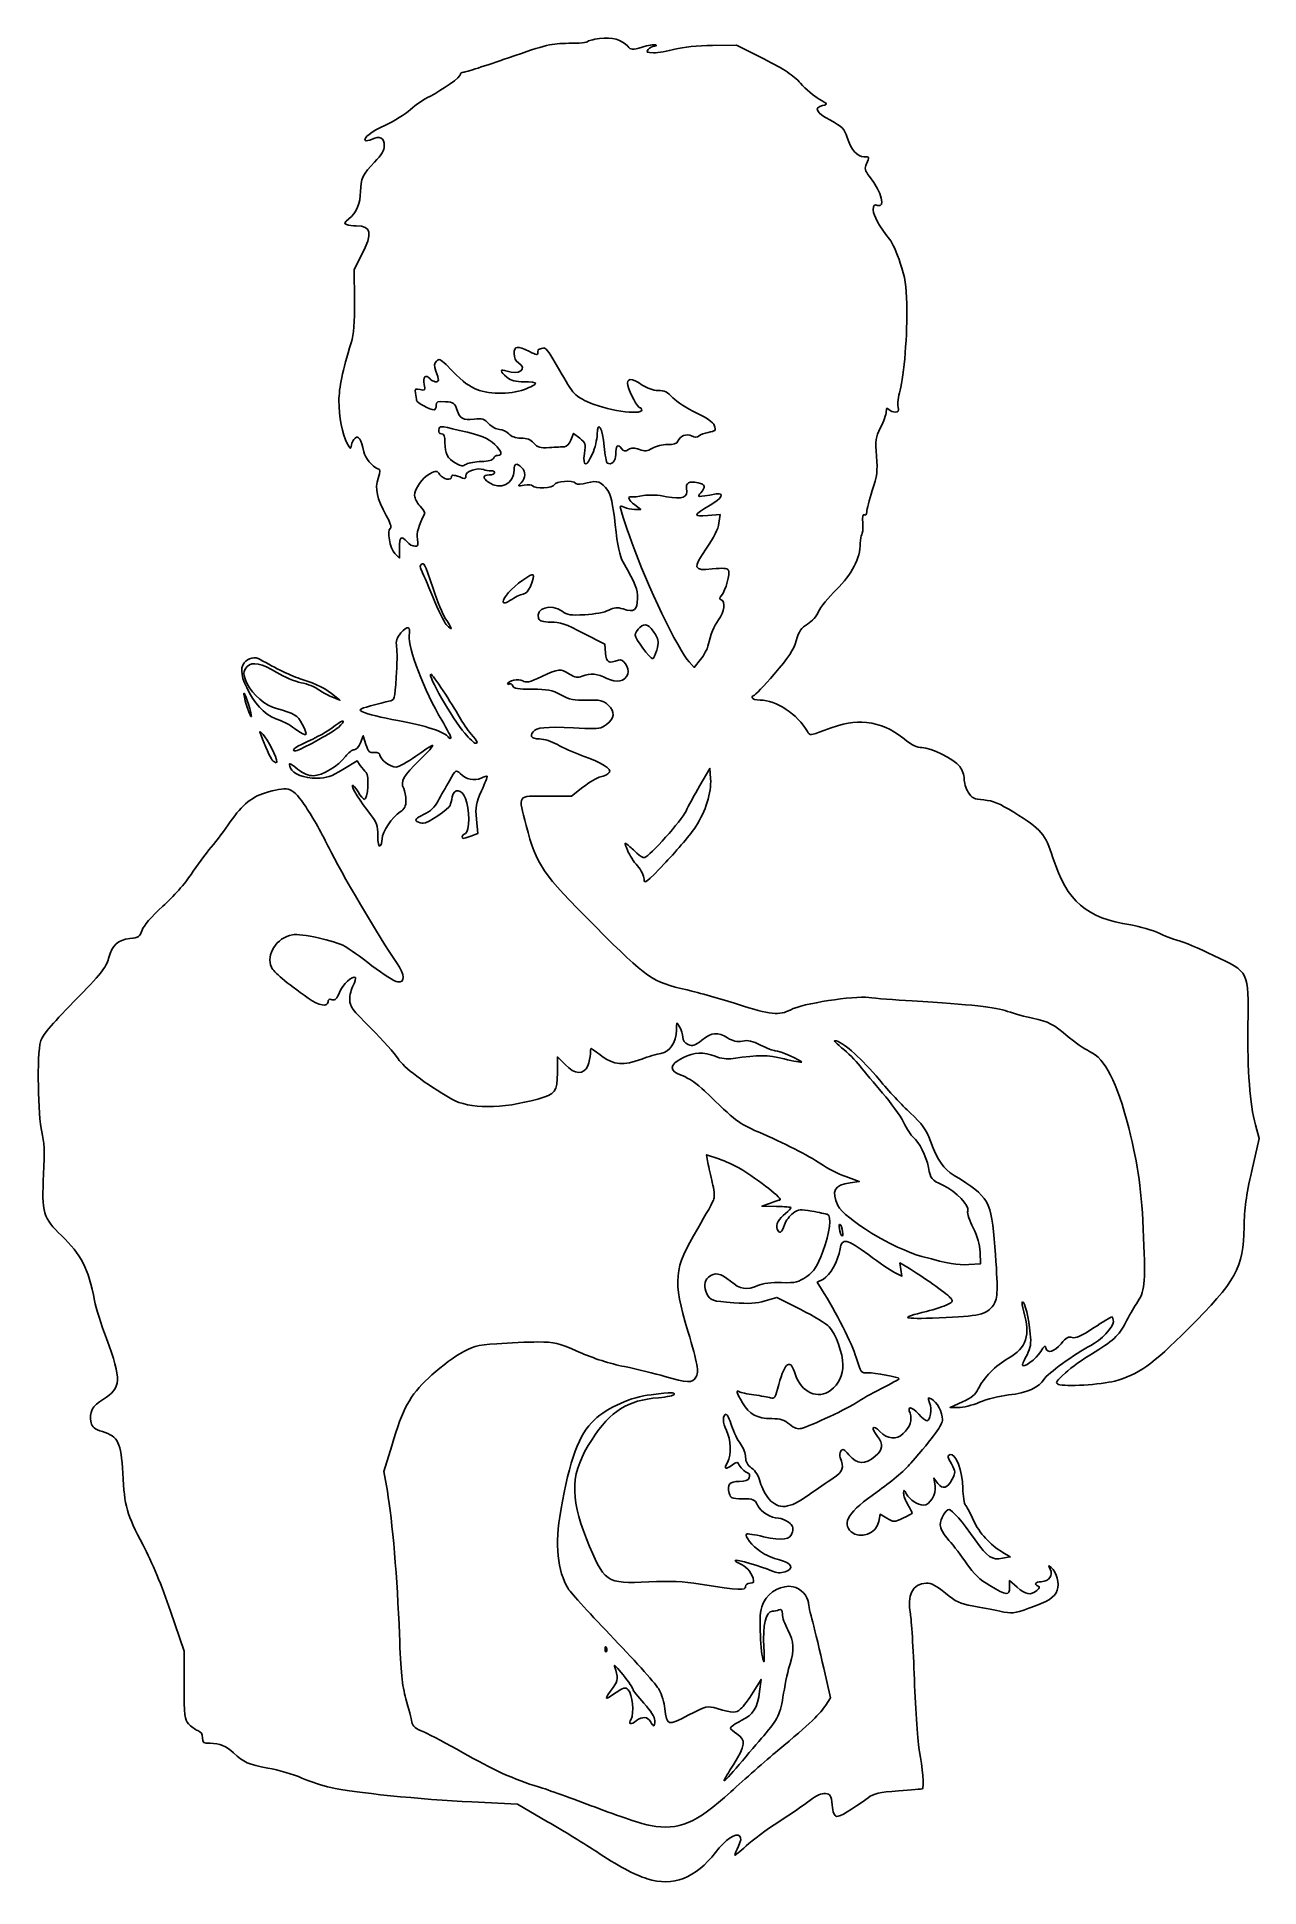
# Model space of a CAD drawing. Extents: x 1 to 150, y -2 to 225.
import ezdxf

# ---------------------------------------------------------------- set-up
doc = ezdxf.new("R2010")
doc.units = 0
doc.layers.get('0').update_dxf_attribs({"linetype": 'CONTINUOUS'})

msp = doc.modelspace()

# ---------------------------------------------------------------- linework, layer by layer
at = {"color": 7}
for points in [[(83.419273, 223.513989), (86.37606, 223.543768), (89.699285, 221.867122)], [(39.629993, 192.367125), (39.581513, 196.115482), (40.508976, 197.89484)], [(66.109726, 175.279979), (66.44286, 176.096398), (67.188839, 175.509611)], [(73.914048, 167.35026), (74.641652, 166.807407), (73.896654, 166.799019)], [(84.214102, 165.109475), (84.357363, 166.177566), (82.835144, 166.051331)], [(45.140607, 162.101638), (45.140607, 160.852218), (44.582281, 161.410544)], [(70.327988, 149.240912), (70.247658, 150.344304), (67.620973, 151.688308)], [(80.565429, 148.163227), (81.19754, 147.495906), (81.960471, 148.455928)], [(37.203107, 144.03411), (37.864566, 143.484579), (36.856913, 143.88578)], [(40.386177, 138.281788), (40.710596, 139.141684), (41.037867, 138.083351)], [(40.35039, 135.490336), (39.950083, 136.072319), (38.218732, 135.017798)], [(83.189485, 133.889946), (83.108316, 135.146304), (81.882835, 133.042954)], [(63.127215, 131.75043), (66.191942, 131.733364), (67.583791, 132.839296)], [(54.553234, 128.923132), (54.712465, 127.171246), (53.8558, 126.872611)], [(64.455183, 97.916511), (64.455183, 99.868699), (65.390043, 98.933836)], [(149.818455, 91.569746), (150.264617, 89.895352), (149.374148, 85.943517)], [(84.183432, 87.409867), (82.691515, 87.923161), (82.865153, 86.941798)], [(99.722845, 85.245451), (101.364558, 84.643031), (100.262976, 84.493238)], [(91.244245, 81.606422), (89.458308, 81.618037), (90.516641, 81.999315)], [(107.29845, 74.132339), (106.353173, 74.700815), (106.47213, 73.890322), (106.591084, 73.079827), (105.697613, 73.533616)], [(114.76151, 74.502314), (116.181225, 74.583351), (116.142381, 76.005089)], [(96.984262, 72.723682), (96.230035, 72.333654), (96.771375, 71.474129)], [(94.214146, 69.007093), (91.297069, 70.489117), (89.875839, 70.067056)], [(113.477225, 57.012872), (112.477066, 57.037187), (113.984924, 57.709419)], [(44.194783, 52.358351), (43.236097, 49.183351), (43.660089, 46.781807)], [(110.658418, 47.46348), (110.51177, 48.389604), (110.997537, 47.752992)], [(103.758947, 43.074918), (103.928108, 43.976623), (104.763102, 43.483967)], [(118.931634, 39.306526), (119.829961, 38.770708), (118.893349, 38.594998)], [(119.7531, 35.055551), (119.7531, 35.876709), (120.688349, 35.055551)], [(18.811294, 23.084073), (18.808013, 27.222934), (17.140646, 32.117726)], [(97.290636, 20.652232), (97.843144, 21.546209), (97.025748, 25.178322)], [(89.181427, 22.328143), (89.363465, 23.783351), (88.40637, 22.228276)], [(63.264566, 6.39349), (59.560399, 8.535376), (54.004149, 8.804672)]]:
    msp.add_lwpolyline(points, dxfattribs=at)
for points in [[(53.351216, 172.351454)], [(68.745425, 173.603663)], [(57.840607, 155.506851)], [(50.858859, 152.734904)], [(76.59942, 149.60827)], [(82.873477, 150.099652)], [(26.51724, 142.61406)], [(32.294303, 140.034349)], [(51.109269, 138.984257)], [(53.124563, 139.447606)], [(29.590212, 136.165122)], [(32.176024, 137.400049)], [(42.494774, 126.934666)], [(52.813524, 126.810251)], [(81.370085, 128.029184)], [(99.266798, 78.835583)], [(125.741843, 59.84666)], [(70.296924, 27.509565)], [(75.832274, 18.623976)], [(75.435391, -0.583668)]]:
    msp.add_lwpolyline(points, close=True, dxfattribs=at)
for points in [[(65.844253, 223.772741), (67.117561, 223.779038), (68.159357, 223.870343), (68.159357, 223.97566)], [(68.159357, 223.97566), (68.159357, 224.08098), (68.815548, 224.249134), (69.617558, 224.349339)], [(69.617558, 224.349339), (71.193051, 224.546184), (72.301828, 224.242784), (73.057171, 223.408137)], [(52.97057, 220.236476), (53.202467, 220.236476), (55.673014, 221.029565), (58.460674, 221.998892)], [(58.460674, 221.998892), (63.183217, 223.641021), (63.687158, 223.762089), (65.844253, 223.772741)], [(73.057171, 223.408137), (73.464976, 222.95752), (73.586708, 222.951125), (74.814808, 223.315832)], [(74.814808, 223.315832), (75.540526, 223.531346), (76.2747, 223.650432), (76.446306, 223.580465)], [(75.567691, 223.014601), (75.284928, 222.673895), (75.377913, 222.617726), (76.224707, 222.617726)], [(76.327691, 223.432365), (76.090849, 223.420882), (75.748848, 223.232882), (75.567691, 223.014601)], [(76.224707, 222.617726), (76.767224, 222.617726), (77.942662, 222.812684), (78.836793, 223.050968)], [(76.446306, 223.580465), (76.622854, 223.508483), (76.571359, 223.444184), (76.327691, 223.432365)], [(78.836793, 223.050968), (79.830583, 223.315811), (81.611772, 223.495786), (83.419273, 223.513989)], [(89.699285, 221.867122), (92.276909, 220.56665), (93.28503, 219.898492), (94.192582, 218.889075)], [(48.844774, 217.292799), (50.385652, 218.03622), (52.700182, 219.69898), (52.615087, 220.001399)], [(52.615087, 220.001399), (52.578706, 220.13069), (52.738674, 220.236476), (52.97057, 220.236476)], [(46.470424, 215.679933), (47.121471, 216.251071), (48.18993, 216.97686), (48.844774, 217.292799)], [(94.192582, 218.889075), (94.836123, 218.173303), (95.858833, 217.30584), (96.465274, 216.961374)], [(43.427716, 213.780246), (44.450156, 214.253937), (45.819375, 215.108796), (46.470424, 215.679933)], [(96.886541, 216.164068), (95.782474, 215.886964), (96.095788, 215.297015), (97.842488, 214.364091)], [(96.465274, 216.961374), (97.550243, 216.345101), (97.556984, 216.33234), (96.886541, 216.164068)], [(40.967671, 211.8858), (40.663646, 212.189825), (41.673584, 212.967565), (43.427716, 213.780246)], [(97.842488, 214.364091), (99.301401, 213.584878), (99.524807, 213.35519), (99.893009, 212.25592)], [(41.782251, 212.059269), (41.408924, 211.889168), (41.042362, 211.811108), (40.967671, 211.8858)], [(43.288524, 211.264508), (43.288524, 212.20284), (42.736553, 212.494077), (41.782251, 212.059269)], [(42.086289, 209.258517), (42.969752, 210.154666), (43.288524, 210.686555), (43.288524, 211.264508)], [(99.893009, 212.25592), (100.401572, 210.737601), (101.117495, 209.917726), (101.93474, 209.917726)], [(40.378107, 205.65867), (40.378107, 207.15259), (40.71955, 207.87215), (42.086289, 209.258517)], [(101.93474, 209.917726), (102.648517, 209.917726), (102.655574, 209.898359), (102.258984, 209.02794)], [(102.258984, 209.02794), (102.00745, 208.475882), (102.062592, 208.244565), (102.624625, 207.494137)], [(102.624625, 207.494137), (104.128721, 205.485855), (104.646831, 203.636642), (103.613524, 203.964601)], [(38.955168, 202.317461), (39.825816, 203.002314), (40.378107, 204.299148), (40.378107, 205.65867)], [(103.613524, 203.964601), (103.171493, 204.104896), (103.084357, 204.012147), (103.084357, 203.40134)], [(38.68016, 201.61158), (38.335646, 201.743781), (38.38416, 201.868307), (38.955168, 202.317461)], [(39.848941, 201.451059), (39.436183, 201.451059), (38.910231, 201.523293), (38.68016, 201.61158)], [(40.508976, 197.89484), (41.904994, 200.573127), (41.74205, 201.451059), (39.848941, 201.451059)], [(103.084357, 203.40134), (103.084357, 202.711122), (103.813758, 201.409687), (105.091854, 199.819459)], [(105.091854, 199.819459), (105.403745, 199.431402), (105.989342, 198.121714), (106.393184, 196.909044)], [(106.393184, 196.909044), (106.980159, 195.146448), (107.139396, 194.146932), (107.187034, 191.926059)], [(39.232835, 187.163559), (39.574139, 188.278077), (39.667122, 189.496327), (39.629993, 192.367125)], [(107.187034, 191.926059), (107.266126, 188.23877), (106.868719, 183.141514), (106.363995, 181.369565)], [(37.736336, 180.098978), (37.740146, 181.637781), (38.187797, 183.751019), (39.232835, 187.163559)], [(61.026148, 186.09985), (59.553882, 186.850943), (59.163524, 186.79709), (59.163524, 185.842884)], [(59.163524, 185.842884), (59.163524, 185.337921), (59.355096, 184.931738), (59.692691, 184.720907)], [(62.073941, 185.967558), (62.073941, 185.629881), (61.905735, 185.651116), (61.026148, 186.09985)], [(62.184592, 186.369809), (62.123735, 186.369809), (62.073941, 186.188795), (62.073941, 185.967558)], [(62.695275, 186.523315), (62.475258, 186.438887), (62.245452, 186.369809), (62.184592, 186.369809)], [(64.194613, 184.737378), (63.403274, 186.133494), (62.98324, 186.633818), (62.695275, 186.523315)], [(48.847195, 182.795021), (48.361817, 183.379864), (47.975337, 182.977943), (48.155738, 182.075937)], [(49.675243, 184.932418), (49.381201, 184.638376), (49.366866, 184.389533), (49.604679, 183.707342)], [(49.604679, 183.707342), (49.768816, 183.236497), (49.90311, 182.749965), (49.90311, 182.626161)], [(50.83357, 184.495985), (50.158449, 185.184878), (49.990851, 185.248026), (49.675243, 184.932418)], [(54.304835, 181.590582), (53.278434, 182.088155), (52.804637, 182.484718), (50.83357, 184.495985)], [(58.293302, 183.702754), (57.377978, 184.05076), (57.36758, 183.661762), (58.273167, 182.949429)], [(59.692691, 184.720907), (60.864104, 183.989345), (59.723062, 183.159159), (58.293302, 183.702754)], [(68.063279, 179.992417), (66.436192, 180.789188), (66.424104, 180.804018), (64.194613, 184.737378)], [(47.654154, 181.451374), (47.077598, 181.59608), (47.008611, 181.541362), (47.10625, 181.016804)], [(47.10625, 181.016804), (47.167686, 180.686739), (47.226802, 180.289909), (47.237616, 180.134958)], [(48.155738, 182.075937), (48.303024, 181.339516), (48.268938, 181.297075), (47.654154, 181.451374)], [(49.90311, 182.626161), (49.90311, 182.257912), (49.199583, 182.37042), (48.847195, 182.795021)], [(60.420298, 181.46971), (58.590733, 180.802304), (55.817849, 180.85711), (54.304835, 181.590582)], [(58.273167, 182.949429), (58.781691, 182.549424), (59.354368, 182.401059), (60.389834, 182.401059)], [(60.389834, 182.401059), (61.170574, 182.401059), (61.80936, 182.305516), (61.80936, 182.188742)], [(61.80936, 182.188742), (61.80936, 182.071968), (61.184282, 181.748404), (60.420298, 181.46971)], [(74.830776, 182.004184), (73.489741, 182.915441), (72.858551, 182.891552), (73.083206, 181.938038)], [(73.083206, 181.938038), (73.300688, 181.014963), (74.273558, 179.226059), (74.558078, 179.226059)], [(76.774741, 181.342726), (76.175465, 181.342726), (75.43183, 181.595757), (74.830776, 182.004184)], [(78.574715, 180.456253), (77.925631, 181.149974), (77.534249, 181.342726), (76.774741, 181.342726)], [(106.363995, 181.369565), (106.140224, 180.583962), (106.027405, 179.661227), (106.113289, 179.319044)], [(38.749068, 174.860434), (38.155713, 175.973131), (37.731554, 178.167178), (37.736336, 180.098978)], [(47.237616, 180.134958), (47.257115, 179.855638), (48.891769, 178.961476), (49.382921, 178.961476)], [(49.382921, 178.961476), (49.523504, 178.961476), (49.638527, 179.206446), (49.638527, 179.505856)], [(49.638527, 179.505856), (49.638527, 179.982675), (49.778079, 180.040137), (50.763006, 179.968877)], [(50.763006, 179.968877), (51.776469, 179.89555), (51.915639, 179.800414), (52.172656, 179.005249)], [(52.172656, 179.005249), (52.540477, 177.867268), (52.876569, 177.680845), (54.275974, 177.838576)], [(74.773941, 178.961476), (74.773941, 178.240891), (70.207452, 178.942426), (68.063279, 179.992417)], [(74.558078, 179.226059), (74.676802, 179.226059), (74.773941, 179.106997), (74.773941, 178.961476)], [(81.437353, 178.602555), (80.319092, 179.134529), (79.030904, 179.968694), (78.574715, 180.456253)], [(104.671857, 178.741014), (104.671857, 178.416029), (104.36474, 177.544066), (103.989373, 176.803315)], [(104.989357, 179.014393), (104.742414, 179.261336), (104.671857, 179.200585), (104.671857, 178.741014)], [(105.788148, 178.696893), (105.523437, 178.696893), (105.163982, 178.839768), (104.989357, 179.014393)], [(106.113289, 179.319044), (106.234354, 178.836682), (106.161298, 178.696893), (105.788148, 178.696893)], [(52.49318, 176.45544), (49.892998, 177.057992), (50.057492, 177.054195), (49.953476, 176.51408)], [(49.953476, 176.51408), (49.899059, 176.231521), (50.026549, 176.051059), (50.280583, 176.051059)], [(56.793739, 174.717432), (55.886842, 175.564602), (55.281229, 175.809349), (52.49318, 176.45544)], [(54.275974, 177.838576), (55.265069, 177.950064), (55.513756, 177.871713), (56.067576, 177.274127)], [(56.067576, 177.274127), (56.428516, 176.884671), (56.998592, 176.580226), (57.366921, 176.580226)], [(57.366921, 176.580226), (57.727863, 176.580226), (58.238678, 176.342101), (58.502068, 176.051059)], [(69.325858, 175.975343), (69.365619, 177.812922), (70.008202, 176.721527), (70.194437, 174.500096)], [(83.644322, 177.08784), (83.533332, 177.437539), (82.736018, 177.984761), (81.437353, 178.602555)], [(82.880983, 176.212802), (83.820116, 176.383098), (83.855227, 176.423346), (83.644322, 177.08784)], [(103.989373, 176.803315), (103.363369, 175.567954), (103.321109, 175.27855), (103.47874, 173.30638)], [(39.261942, 174.642783), (39.179132, 174.11034), (39.140268, 174.126832), (38.749068, 174.860434)], [(39.725939, 175.529602), (39.520021, 175.358705), (39.311223, 174.959637), (39.261942, 174.642783)], [(40.767431, 173.845461), (40.440126, 175.367545), (40.131669, 175.86633), (39.725939, 175.529602)], [(50.280583, 176.051059), (50.590969, 176.051059), (50.696857, 175.777427), (50.696857, 174.975332)], [(50.696857, 174.975332), (50.696857, 173.648087), (51.026065, 173.00172), (51.96028, 172.494742)], [(57.170847, 173.405226), (57.798875, 173.405226), (57.652237, 173.915475), (56.793739, 174.717432)], [(58.502068, 176.051059), (58.823053, 175.696375), (59.316977, 175.521893), (60.000033, 175.521893)], [(60.000033, 175.521893), (60.741086, 175.521893), (61.167187, 175.351588), (61.561874, 174.897658)], [(61.561874, 174.897658), (62.025271, 174.364706), (62.305512, 174.285791), (63.478352, 174.357977)], [(63.478352, 174.357977), (64.233896, 174.40448), (65.060087, 174.447258), (65.31433, 174.453042)], [(65.31433, 174.453042), (65.576889, 174.459022), (65.920512, 174.816265), (66.109726, 175.279979)], [(67.188839, 175.509611), (67.881495, 174.964767), (67.922156, 174.830756), (67.757678, 173.634858)], [(68.745423, 173.603663), (69.051395, 174.294887), (69.312589, 175.362142), (69.325858, 175.975343)], [(70.194437, 174.500096), (70.282311, 173.451957), (70.444934, 172.538313), (70.555821, 172.469781)], [(71.598941, 173.521727), (71.598941, 174.590863), (71.843458, 174.854632), (72.28427, 174.26101)], [(72.28427, 174.26101), (72.564868, 173.88314), (72.71689, 173.858124), (73.145153, 174.11935)], [(73.145153, 174.11935), (73.544541, 174.362967), (73.855098, 174.364941), (74.48319, 174.127869)], [(74.48319, 174.127869), (75.163389, 173.871123), (75.43069, 173.895671), (76.070542, 174.273641)], [(76.070542, 174.273641), (76.493725, 174.52362), (77.331345, 174.728148), (77.931923, 174.728148)], [(77.931923, 174.728148), (78.667303, 174.728148), (79.074534, 174.860148), (79.178997, 175.132373)], [(79.178997, 175.132373), (79.433857, 175.796522), (80.256444, 176.109151), (80.87627, 175.77743)], [(80.87627, 175.77743), (81.276066, 175.563467), (81.51799, 175.564551), (81.779377, 175.781478)], [(81.779377, 175.781478), (81.97574, 175.944445), (82.471464, 176.138541), (82.880983, 176.212802)], [(42.501481, 171.771392), (41.838017, 171.992547), (40.93314, 173.074857), (40.767431, 173.845461)], [(51.96028, 172.494742), (52.841652, 172.016439), (52.744026, 172.026495), (53.351216, 172.351454)], [(55.425478, 171.660698), (54.7272, 171.966882), (53.204208, 171.445843), (53.250179, 170.916494)], [(53.351216, 172.351454), (53.627814, 172.499486), (54.446596, 172.63395), (55.170731, 172.650264)], [(55.170731, 172.650264), (56.019486, 172.669393), (56.536794, 172.808794), (56.626503, 173.042577)], [(56.626503, 173.042577), (56.703045, 173.242034), (56.947996, 173.405226), (57.170847, 173.405226)], [(60.070667, 171.931118), (59.458156, 172.543631), (59.163524, 172.439989), (59.163524, 171.612015)], [(60.0246, 170.070767), (60.598079, 170.644246), (60.616431, 171.385357), (60.070667, 171.931118)], [(67.757678, 173.634858), (67.524696, 171.940884), (68.002714, 171.92579), (68.745425, 173.603663)], [(70.555821, 172.469781), (71.053801, 172.162012), (71.598941, 172.711766), (71.598941, 173.521727)], [(103.47874, 173.30638), (103.629135, 171.424735), (103.565687, 170.899214), (102.9706, 169.097571)], [(43.530261, 166.064031), (42.371724, 168.154474), (42.11116, 169.332444), (42.527948, 170.59533)], [(42.527948, 170.59533), (42.821831, 171.485803), (42.817777, 171.665961), (42.501481, 171.771392)], [(48.85985, 171.164065), (47.933753, 170.685161), (46.995196, 169.336731), (46.99368, 168.482923)], [(50.07718, 171.044619), (49.709395, 171.569703), (49.654658, 171.575074), (48.85985, 171.164065)], [(51.490607, 170.790251), (51.490607, 170.284876), (50.482214, 170.466351), (50.07718, 171.044619)], [(52.853304, 170.63893), (51.916293, 171.026259), (51.490607, 171.07353), (51.490607, 170.790251)], [(53.250179, 170.916494), (53.278678, 170.588329), (53.166129, 170.509618), (52.853304, 170.63893)], [(56.047397, 170.112936), (55.272331, 170.655813), (55.302002, 171.023976), (56.120816, 171.023976)], [(56.319253, 171.52911), (56.064592, 171.497599), (55.662393, 171.556812), (55.425478, 171.660698)], [(59.163524, 171.612015), (59.163524, 169.92541), (57.474911, 169.113068), (56.047397, 170.112936)], [(56.120816, 171.023976), (56.484618, 171.023976), (56.782274, 171.150523), (56.782274, 171.305191)], [(56.782274, 171.305191), (56.782274, 171.459858), (56.573915, 171.560622), (56.319253, 171.52911)], [(60.411217, 169.778619), (59.603992, 169.617173), (59.585204, 169.631371), (60.0246, 170.070767)], [(61.417838, 169.692394), (61.330848, 169.833147), (60.877868, 169.871948), (60.411217, 169.778619)], [(64.094926, 169.833351), (63.921323, 169.38094), (61.683159, 169.263094), (61.417838, 169.692394)], [(66.717378, 169.982698), (66.29608, 170.397583), (64.267104, 170.282034), (64.094926, 169.833351)], [(68.104499, 170.040371), (67.39899, 169.850787), (66.873512, 169.828938), (66.717378, 169.982698)], [(70.622761, 169.115253), (69.793416, 170.226072), (69.371864, 170.380935), (68.104499, 170.040371)], [(81.656005, 170.057667), (80.558661, 170.277136), (80.122228, 170.053328), (80.258401, 169.340982)], [(81.983839, 168.828114), (82.643387, 169.565603), (82.560417, 169.876785), (81.656005, 170.057667)], [(46.99368, 168.482923), (46.993151, 168.176752), (47.292289, 167.602974), (47.658462, 167.207867)], [(71.527284, 164.90238), (71.232675, 167.513437), (70.996127, 168.615169), (70.622761, 169.115253)], [(73.517173, 168.340524), (72.94445, 168.445839), (73.157236, 167.914905), (73.914048, 167.35026)], [(74.987229, 168.486982), (74.360601, 168.372981), (73.699074, 168.307075), (73.517173, 168.340524)], [(77.815808, 168.358487), (76.766039, 168.567148), (75.695257, 168.615791), (74.987229, 168.486982)], [(80.258401, 169.340982), (80.464501, 168.26284), (79.747652, 167.974497), (77.815808, 168.358487)], [(83.873591, 168.687358), (81.49916, 168.271653), (81.486997, 168.272558), (81.983839, 168.828114)], [(83.126249, 167.306935), (84.526901, 168.097412), (84.948138, 168.875485), (83.873591, 168.687358)], [(102.9706, 169.097571), (102.596603, 167.965289), (102.290607, 166.797403), (102.290607, 166.50227)], [(44.02809, 164.508199), (44.195632, 164.611743), (44.005071, 165.207291), (43.530261, 166.064031)], [(48.232121, 166.309336), (47.456495, 164.792414), (47.218727, 163.955693), (47.34397, 163.183898)], [(47.658462, 167.207867), (48.024637, 166.812759), (48.282783, 166.408417), (48.232121, 166.309336)], [(72.639883, 167.064529), (72.315813, 167.237966), (72.12811, 167.24336), (72.12811, 167.079239)], [(72.12811, 167.079239), (72.12811, 166.936687), (72.770063, 164.997733), (73.554669, 162.770452)], [(73.896654, 166.799019), (73.486904, 166.794415), (72.921357, 166.913888), (72.639883, 167.064529)], [(82.835144, 166.051331), (81.007339, 165.899753), (81.063711, 166.142911), (83.126249, 167.306935)], [(82.710578, 162.084747), (83.597679, 163.360775), (84.120675, 164.412919), (84.214102, 165.109475)], [(101.792373, 165.108528), (101.833336, 164.442431), (101.783589, 163.814191), (101.681854, 163.712443)], [(102.004252, 166.142641), (101.811087, 166.262021), (101.742134, 165.925484), (101.792373, 165.108528)], [(102.290607, 166.50227), (102.290607, 166.184707), (102.173717, 166.037906), (102.004252, 166.142641)], [(44.582281, 161.410544), (43.968136, 162.02469), (43.574025, 164.227571), (44.02809, 164.508199)], [(46.066649, 162.821893), (45.339783, 163.62507), (45.140607, 163.470156), (45.140607, 162.101638)], [(47.017064, 162.292726), (46.757725, 162.292726), (46.330039, 162.530851), (46.066649, 162.821893)], [(47.34397, 163.183898), (47.46285, 162.45133), (47.404671, 162.292726), (47.017064, 162.292726)], [(72.490184, 160.358791), (72.082327, 161.0877), (71.815796, 162.345362), (71.527284, 164.90238)], [(101.681854, 163.712443), (101.580106, 163.610697), (101.496857, 163.13504), (101.496857, 162.65543)], [(73.554669, 162.770452), (75.356649, 157.655146), (79.241483, 149.560923), (80.565429, 148.163227)], [(83.402215, 159.527505), (81.061182, 159.276801), (80.976404, 159.590264), (82.710578, 162.084747)], [(101.496857, 162.65543), (101.496857, 160.84528), (100.468319, 158.856701), (98.576696, 157.009576)], [(47.784202, 159.436189), (47.619954, 159.730551), (47.62872, 159.94629), (47.80947, 160.057997)], [(49.222686, 156.108342), (48.569848, 157.690743), (47.922532, 159.188274), (47.784202, 159.436189)], [(47.80947, 160.057997), (48.182107, 160.288298), (48.11781, 160.418476), (49.253995, 157.133351)], [(60.221122, 158.165898), (61.660416, 159.199927), (61.851828, 159.041862), (61.161401, 157.389436)], [(74.244774, 155.914971), (74.244774, 157.106347), (74.088215, 157.502865), (72.490184, 160.358791)], [(85.361746, 159.375081), (85.205176, 159.628414), (84.706621, 159.667194), (83.402215, 159.527505)], [(84.519577, 156.284282), (85.040787, 156.915792), (85.604056, 158.983013), (85.361746, 159.375081)], [(50.858851, 152.734904), (50.611799, 153.007896), (49.875525, 154.525943), (49.222686, 156.108342)], [(49.253995, 157.133351), (49.807619, 155.532622), (50.458288, 153.925278), (50.699924, 153.561476)], [(57.840607, 155.506851), (57.840607, 156.080793), (58.781138, 157.131372), (60.221122, 158.165898)], [(60.362391, 156.471893), (60.133794, 156.471893), (59.472875, 156.172741), (58.893684, 155.807116)], [(61.161401, 157.389436), (60.950544, 156.884788), (60.590991, 156.471893), (60.362391, 156.471893)], [(84.497378, 155.74536), (84.23755, 155.83281), (84.242307, 155.94834), (84.519577, 156.284282)], [(98.576696, 157.009576), (97.59392, 156.049919), (96.612416, 154.840133), (96.395574, 154.321161)], [(58.893684, 155.807116), (58.144468, 155.334158), (57.840607, 155.247517), (57.840607, 155.506851)], [(62.155821, 153.465146), (61.682802, 154.697814), (63.710182, 155.3391), (65.019608, 154.371)], [(65.019608, 154.371), (65.666517, 153.892718), (66.045204, 153.833319), (67.823342, 153.93121)], [(67.823342, 153.93121), (69.005463, 153.996289), (70.245176, 154.231409), (70.740421, 154.484456)], [(70.740421, 154.484456), (71.439601, 154.841702), (71.768115, 154.869597), (72.485978, 154.632681)], [(72.485978, 154.632681), (73.85077, 154.18226), (74.244774, 154.469515), (74.244774, 155.914971)], [(84.173081, 153.305611), (84.870801, 154.251316), (85.044899, 155.56108), (84.497378, 155.74536)], [(96.395574, 154.321161), (96.169848, 153.780916), (95.593085, 153.125271), (95.046284, 152.787329)], [(44.792934, 150.002235), (44.675433, 150.72632), (44.782986, 151.078898), (45.313722, 151.709657)], [(45.313722, 151.709657), (46.112337, 152.658757), (46.534597, 152.513244), (46.334103, 151.358031)], [(50.699924, 153.561476), (51.639835, 152.146376), (51.706843, 151.797893), (50.858859, 152.734904)], [(63.658102, 153.032309), (62.665115, 153.032309), (62.279255, 153.143484), (62.155821, 153.465146)], [(67.620973, 151.688308), (65.487875, 152.779754), (64.7432, 153.032309), (63.658102, 153.032309)], [(74.524846, 152.384866), (74.225285, 152.113768), (73.980191, 151.680423), (73.980191, 151.421875)], [(76.442864, 151.498565), (75.722268, 152.728568), (75.181002, 152.978683), (74.524846, 152.384866)], [(82.873474, 150.099652), (83.205624, 151.61283), (83.548842, 152.459502), (84.173081, 153.305611)], [(95.046284, 152.787329), (94.280847, 152.314262), (94.008025, 151.910804), (93.672033, 150.75503)], [(44.750675, 146.297139), (44.855363, 147.833059), (44.874381, 149.500349), (44.792934, 150.002235)], [(46.334103, 151.358031), (46.102302, 150.022438), (48.232356, 144.504272), (50.321218, 141.028915)], [(73.980191, 151.421875), (73.980191, 150.986651), (75.768168, 148.589288), (76.121122, 148.55126)], [(76.121122, 148.55126), (76.207228, 148.541973), (76.422464, 149.017638), (76.59942, 149.60827)], [(76.59942, 149.60827), (76.878775, 150.54067), (76.858151, 150.789701), (76.442864, 151.498565)], [(81.960471, 148.455928), (82.380082, 148.983941), (82.790935, 149.723615), (82.873477, 150.099652)], [(93.672033, 150.75503), (93.343024, 149.623277), (92.762541, 148.745271), (90.974386, 146.674724)], [(26.795881, 144.357029), (25.787967, 146.204829), (25.591787, 147.341524), (26.156754, 148.060233)], [(26.533528, 147.616598), (25.98046, 147.063531), (25.976441, 146.605998), (26.51469, 145.471743)], [(26.156754, 148.060233), (26.633466, 148.666668), (27.45994, 148.837407), (28.103756, 148.462455)], [(30.155155, 146.851635), (28.263263, 147.995632), (27.148105, 148.231177), (26.533528, 147.616598)], [(28.103756, 148.462455), (29.923923, 147.402407), (31.964646, 146.431468), (33.234357, 146.021404)], [(62.535514, 146.368167), (64.691554, 147.36195), (64.795331, 147.371461), (65.917138, 146.678147)], [(71.909974, 148.387086), (70.768001, 147.900731), (70.411549, 148.093112), (70.327988, 149.240912)], [(73.053451, 146.68011), (73.298738, 147.452945), (72.503609, 148.639911), (71.909974, 148.387086)], [(26.51469, 145.471743), (27.124366, 144.186942), (28.788842, 142.788592), (30.11052, 142.450836)], [(33.115642, 145.621158), (32.340428, 145.782091), (31.008209, 146.335806), (30.155155, 146.851635)], [(35.187191, 144.807765), (34.823053, 145.094198), (33.890855, 145.460225), (33.115642, 145.621158)], [(33.234357, 146.021404), (34.943158, 145.469533), (36.282683, 144.798788), (37.203107, 144.03411)], [(36.856913, 143.88578), (36.302707, 144.10644), (35.55133, 144.521333), (35.187191, 144.807765)], [(43.858283, 143.361487), (44.54915, 143.502285), (44.563363, 143.549042), (44.750675, 146.297139)], [(53.124563, 139.447606), (51.589808, 141.243116), (48.475725, 146.682309), (48.982503, 146.682309)], [(48.982503, 146.682309), (49.14813, 146.682309), (51.634911, 142.949425), (52.447518, 141.481008)], [(58.369774, 145.48262), (58.369774, 145.872435), (59.730706, 146.133889), (60.208057, 145.835777)], [(58.606634, 145.47455), (58.476362, 145.394037), (58.369774, 145.397667), (58.369774, 145.48262)], [(58.995204, 145.225582), (58.911763, 145.443027), (58.736905, 145.555062), (58.606634, 145.47455)], [(61.364773, 144.830226), (59.641208, 144.830226), (59.113105, 144.918337), (58.995204, 145.225582)], [(60.208057, 145.835777), (60.61787, 145.579846), (61.029519, 145.674009), (62.535514, 146.368167)], [(64.878805, 144.135914), (63.775386, 144.726972), (63.252805, 144.830226), (61.364773, 144.830226)], [(65.917138, 146.678147), (66.609174, 146.250446), (66.920084, 146.198042), (67.486945, 146.413564)], [(67.486945, 146.413564), (68.541442, 146.814484), (69.350641, 146.742428), (70.49556, 146.145665)], [(70.49556, 146.145665), (71.689201, 145.523503), (72.757181, 145.746647), (73.053451, 146.68011)], [(90.974386, 146.674724), (89.721251, 145.223688), (88.599597, 144.036476), (88.481823, 144.036476)], [(26.51724, 142.61406), (26.282593, 143.302715), (26.101467, 144.053309), (26.114741, 144.282046)], [(26.114741, 144.282046), (26.128023, 144.510784), (26.361266, 143.988605), (26.633075, 143.121647)], [(26.633075, 143.121647), (27.222865, 141.24046), (27.127565, 140.822855), (26.51724, 142.61406)], [(30.588524, 140.99204), (29.032044, 141.456349), (27.764825, 142.58068), (26.795881, 144.357029)], [(40.739269, 142.003611), (40.086182, 142.345796), (40.103843, 142.361576), (41.614484, 142.785626)], [(41.614484, 142.785626), (42.462445, 143.023659), (43.472156, 143.282794), (43.858283, 143.361487)], [(68.06538, 143.487616), (66.476721, 143.448937), (65.968092, 143.552418), (64.878805, 144.135914)], [(70.66566, 142.875743), (70.034274, 143.460893), (69.746746, 143.528553), (68.06538, 143.487616)], [(70.454655, 140.49116), (71.473034, 141.248339), (71.544931, 142.060864), (70.66566, 142.875743)], [(88.481823, 144.036476), (88.364052, 144.036476), (88.267691, 143.917413), (88.267691, 143.771893)], [(88.267691, 143.771893), (88.267691, 143.626372), (88.714175, 143.506145), (89.259878, 143.504724)], [(89.259878, 143.504724), (91.199806, 143.499671), (93.834569, 141.743557), (95.043416, 139.649896)], [(30.11052, 142.450836), (32.193738, 141.918465), (32.721613, 141.601973), (33.248314, 140.569558)], [(32.294293, 140.034349), (31.719922, 140.452552), (30.952326, 140.883513), (30.588524, 140.99204)], [(33.248314, 140.569558), (34.060686, 138.977174), (33.883089, 138.87754), (32.294303, 140.034349)], [(33.168212, 138.079321), (35.256748, 139.033173), (36.310983, 139.625816), (37.269253, 140.384739)], [(37.269253, 140.384739), (38.333474, 141.227572), (38.655458, 141.041996), (37.666128, 140.156001)], [(44.941061, 141.00144), (42.99667, 141.360557), (41.105862, 141.811534), (40.739269, 142.003611)], [(51.109269, 138.984257), (50.738585, 139.584036), (48.303206, 140.380474), (44.941061, 141.00144)], [(50.321218, 141.028915), (50.997861, 139.903147), (51.490171, 138.920762), (51.415244, 138.845835)], [(52.447518, 141.481008), (52.837405, 140.776463), (53.495977, 139.808921), (53.911005, 139.330914)], [(61.712986, 139.832966), (62.1534, 140.198478), (63.907702, 140.258395), (67.808822, 140.041162)], [(67.808822, 140.041162), (69.42587, 139.951116), (69.818022, 140.017825), (70.454655, 140.49116)], [(97.027791, 139.765564), (99.597287, 140.713592), (100.702578, 140.921579), (102.243983, 140.747115)], [(102.243983, 140.747115), (104.082829, 140.538981), (105.215947, 140.04694), (106.846889, 138.748365)], [(28.176548, 139.273976), (27.969946, 139.822259), (28.053109, 139.778968), (28.662598, 139.020952)], [(29.590212, 136.165122), (29.334656, 136.478904), (28.722492, 137.825144), (28.176548, 139.273976)], [(28.662598, 139.020952), (29.438703, 138.055723), (30.417135, 135.834393), (30.066184, 135.834393)], [(32.176024, 137.400049), (32.176024, 137.524421), (32.622509, 137.830094), (33.168212, 138.079321)], [(37.666128, 140.156001), (37.093633, 139.643302), (33.594921, 137.683613), (32.639045, 137.340242)], [(39.608231, 137.421893), (39.876965, 137.421893), (40.193944, 137.772262), (40.386177, 138.281788)], [(41.037867, 138.083351), (41.318603, 137.175502), (41.464259, 137.0321), (42.062247, 137.074828)], [(47.124982, 136.628143), (48.135627, 137.355747), (49.072813, 137.951059), (49.207618, 137.951059)], [(49.207618, 137.951059), (49.342424, 137.951059), (48.61759, 137.147387), (47.596875, 136.165122)], [(51.415244, 138.845835), (51.340316, 138.770908), (51.202627, 138.833188), (51.109269, 138.984257)], [(54.421611, 138.215643), (54.287412, 138.215643), (53.703741, 138.770027), (53.124563, 139.447606)], [(53.911005, 139.330914), (54.720109, 138.399044), (54.804075, 138.215643), (54.421611, 138.215643)], [(62.272378, 138.741634), (61.19114, 138.7451), (60.955685, 139.204465), (61.712986, 139.832966)], [(64.455191, 138.048751), (63.755159, 138.454262), (62.85574, 138.739761), (62.272378, 138.741634)], [(67.401887, 136.73772), (66.436047, 137.079456), (65.110035, 137.669418), (64.455191, 138.048751)], [(95.043416, 139.649896), (95.330388, 139.152873), (95.374076, 139.155419), (97.027791, 139.765564)], [(106.846889, 138.748365), (107.778661, 138.006476), (108.436479, 137.686476), (109.029786, 137.686476)], [(30.066184, 135.834393), (29.952545, 135.834393), (29.738357, 135.983221), (29.590212, 136.165122)], [(31.811211, 135.184788), (31.53083, 135.915453), (31.615748, 135.903496), (32.677119, 135.062875)], [(32.639045, 137.340242), (32.384384, 137.248762), (32.176024, 137.275676), (32.176024, 137.400049)], [(34.609693, 134.246893), (35.691617, 134.246893), (37.69346, 135.445452), (38.552758, 136.607714)], [(38.552758, 136.607714), (38.883828, 137.055511), (39.358792, 137.421893), (39.608231, 137.421893)], [(42.062247, 137.074828), (42.499357, 137.106062), (42.759357, 136.989873), (42.759357, 136.763302)], [(42.759357, 136.763302), (42.759357, 136.257064), (44.039626, 135.305226), (44.720542, 135.305226)], [(44.720542, 135.305226), (45.032337, 135.305226), (46.114338, 135.900538), (47.124982, 136.628143)], [(47.596875, 136.165122), (45.620826, 134.263508), (45.207515, 133.52313), (45.655116, 132.68678)], [(70.794097, 134.630411), (71.161042, 135.072557), (69.907872, 135.851051), (67.401887, 136.73772)], [(109.029786, 137.686476), (110.11444, 137.686476), (112.966484, 136.268862), (113.662815, 135.383622)], [(35.03204, 133.945895), (33.483235, 133.9274), (32.087738, 134.464174), (31.811211, 135.184788)], [(32.677119, 135.062875), (33.372404, 134.512201), (34.00076, 134.246893), (34.609693, 134.246893)], [(38.218732, 135.017798), (36.774641, 134.138241), (36.245914, 133.960394), (35.03204, 133.945895)], [(41.085744, 134.643768), (40.901469, 134.789288), (40.57056, 135.170243), (40.35039, 135.490336)], [(40.861335, 131.336476), (41.265097, 131.336476), (41.468971, 134.341137), (41.085744, 134.643768)], [(49.882441, 131.173522), (50.20115, 131.772469), (50.817351, 132.882672), (51.251779, 133.64064)], [(51.251779, 133.64064), (52.032551, 135.002894), (52.047534, 135.012875), (52.553142, 134.507266)], [(52.553142, 134.507266), (53.248145, 133.812264), (54.30052, 133.586998), (55.116177, 133.958634)], [(55.116177, 133.958634), (55.488052, 134.128073), (55.82834, 134.230679), (55.872372, 134.186647)], [(55.872372, 134.186647), (55.916404, 134.142615), (55.601785, 133.334485), (55.173216, 132.390803)], [(67.583791, 132.839296), (68.34931, 133.447557), (69.319532, 134.020758), (69.739843, 134.113074)], [(69.739843, 134.113074), (70.160153, 134.20539), (70.634566, 134.438192), (70.794097, 134.630411)], [(81.370085, 128.029184), (82.604864, 129.920997), (83.301025, 132.163513), (83.189485, 133.889946)], [(113.662815, 135.383622), (113.956539, 135.010213), (114.197302, 134.3338), (114.197847, 133.880482)], [(114.197847, 133.880482), (114.198376, 133.427163), (114.42523, 132.684994), (114.701934, 132.231215)], [(24.448004, 128.5992), (25.907532, 130.762145), (27.142757, 131.733589), (29.110908, 132.266343)], [(29.110908, 132.266343), (31.730881, 132.975535), (32.049797, 132.84685), (33.710237, 130.410434)], [(41.577998, 129.52997), (40.39136, 131.012076), (39.219029, 132.911424), (39.387121, 133.079516)], [(39.387121, 133.079516), (39.459522, 133.151917), (39.767626, 132.789351), (40.071802, 132.273815)], [(40.071802, 132.273815), (40.375975, 131.758277), (40.731265, 131.336476), (40.861335, 131.336476)], [(45.934357, 131.227677), (45.934357, 130.505967), (45.773271, 130.184792), (45.234101, 129.831515)], [(45.655116, 132.68678), (45.808699, 132.39981), (45.934357, 131.743212), (45.934357, 131.227677)], [(48.098932, 129.499561), (48.949036, 129.912573), (49.473305, 130.40464), (49.882441, 131.173522)], [(51.605834, 131.667205), (51.518145, 131.267023), (51.403491, 130.798432), (51.351045, 130.625892)], [(53.223893, 131.477266), (52.737165, 132.642168), (51.842477, 132.747192), (51.605834, 131.667205)], [(53.210399, 127.198824), (53.739889, 127.402008), (53.748787, 130.221038), (53.223893, 131.477266)], [(55.173216, 132.390803), (54.477198, 130.858207), (54.411004, 130.487973), (54.553234, 128.923132)], [(60.637073, 128.161476), (59.6304, 131.970383), (59.491843, 131.770686), (63.127215, 131.75043)], [(81.882835, 133.042954), (81.208819, 131.886108), (80.444695, 130.479591), (80.184778, 129.917357)], [(114.701934, 132.231215), (115.143193, 131.507579), (115.378865, 131.391438), (116.619176, 131.286382)], [(116.619176, 131.286382), (117.744851, 131.191034), (118.492072, 130.882713), (120.282274, 129.774892)], [(33.710237, 130.410434), (34.503627, 129.246268), (35.778022, 126.98408), (36.542221, 125.383351)], [(42.494774, 126.934666), (42.494774, 128.192612), (42.373206, 128.536761), (41.577998, 129.52997)], [(45.234101, 129.831515), (44.209168, 129.159955), (43.023941, 127.40014), (43.023941, 126.549893)], [(47.27452, 128.674379), (46.984396, 128.857965), (47.178754, 129.052503), (48.098932, 129.499561)], [(51.351045, 130.625892), (51.221963, 130.201236), (48.555389, 128.425043), (48.054548, 128.43011)], [(80.184778, 129.917357), (79.680639, 128.826832), (75.728094, 124.382136), (75.136372, 124.240346)], [(120.282274, 129.774892), (123.654476, 127.688094), (124.11193, 127.15562), (125.063861, 124.20917)], [(22.109182, 125.515643), (22.791199, 126.316007), (23.843669, 127.703609), (24.448004, 128.5992)], [(42.759357, 125.647934), (42.59526, 125.546517), (42.494774, 126.035205), (42.494774, 126.934666)], [(48.054548, 128.43011), (47.834325, 128.432227), (47.483313, 128.542259), (47.27452, 128.674379)], [(52.813524, 126.810251), (52.813524, 126.940204), (52.992118, 127.115059), (53.210399, 127.198824)], [(53.8558, 126.872611), (52.824674, 126.513156), (52.813524, 126.512489), (52.813524, 126.810251)], [(69.080065, 115.8406), (62.533541, 122.401076), (61.924695, 123.289565), (60.637073, 128.161476)], [(77.698912, 123.663559), (79.14817, 125.191528), (80.800199, 127.156059), (81.370085, 128.029184)], [(19.65433, 122.195063), (20.322483, 123.221017), (21.427168, 124.715278), (22.109182, 125.515643)], [(36.542221, 125.383351), (37.830173, 122.685548), (42.676178, 114.462343), (44.782909, 111.399696)], [(43.023941, 126.549893), (43.023941, 126.143753), (42.904878, 125.737871), (42.759357, 125.647934)], [(73.094138, 125.77095), (72.622093, 126.139639), (72.619743, 126.117636), (73.027119, 125.142651)], [(73.027119, 125.142651), (73.259307, 124.586947), (73.80686, 123.725019), (74.243901, 123.227256)], [(74.183166, 124.772277), (73.853249, 125.111407), (73.363185, 125.560812), (73.094138, 125.77095)], [(75.136372, 124.240346), (74.942025, 124.193776), (74.513083, 124.433145), (74.183166, 124.772277)], [(16.199557, 118.290642), (17.477048, 119.453554), (18.961492, 121.1312), (19.65433, 122.195063)], [(74.243901, 123.227256), (74.69433, 122.714245), (75.04402, 122.011054), (75.051208, 121.603831)], [(75.051208, 121.603831), (75.062665, 120.955327), (75.32025, 121.155714), (77.698912, 123.663559)], [(125.063861, 124.20917), (126.781645, 118.892235), (129.165112, 116.836764), (134.569774, 116.011407)], [(13.665584, 115.360704), (13.854629, 115.933514), (14.759348, 116.979605), (16.199557, 118.290642)], [(12.179721, 114.335478), (13.252461, 114.456393), (13.400948, 114.558845), (13.665584, 115.360704)], [(80.330191, 108.06103), (75.940018, 109.080059), (75.572919, 109.333908), (69.080065, 115.8406)], [(134.569774, 116.011407), (135.66118, 115.844735), (137.268524, 115.371375), (138.141649, 114.959495)], [(9.572123, 111.923155), (10.067944, 113.615182), (10.661582, 114.164361), (12.179721, 114.335478)], [(32.05189, 114.819007), (30.103643, 114.453511), (28.772982, 112.387481), (29.482656, 110.829918)], [(38.487567, 113.385232), (37.207875, 114.096509), (33.090377, 115.013827), (32.05189, 114.819007)], [(41.778846, 111.032211), (40.401364, 112.085858), (38.920288, 113.144718), (38.487567, 113.385232)], [(138.141649, 114.959495), (139.014774, 114.547616), (140.086337, 114.142496), (140.522899, 114.059227)], [(140.522899, 114.059227), (140.959462, 113.975957), (142.845277, 113.175053), (144.7136, 112.279435)], [(5.335284, 106.647718), (8.689613, 110.071609), (9.224844, 110.738044), (9.572123, 111.923155)], [(29.482656, 110.829918), (29.750546, 110.241961), (31.228824, 109.005449), (33.988534, 107.060955)], [(44.90956, 109.047836), (44.565149, 109.085594), (43.156328, 109.978563), (41.778846, 111.032211)], [(44.782909, 111.399696), (45.830188, 109.877217), (45.880586, 108.941381), (44.90956, 109.047836)], [(144.7136, 112.279435), (149.128128, 110.16325), (148.988129, 110.447619), (148.905614, 103.764554)], [(37.790758, 107.757039), (38.171673, 108.726753), (39.424557, 109.888629), (39.744407, 109.568779)], [(39.471568, 108.620036), (39.242556, 108.177177), (39.055183, 107.395476), (39.055183, 106.882922)], [(39.744407, 109.568779), (39.823356, 109.48983), (39.700578, 109.062896), (39.471568, 108.620036)], [(1.229475, 101.7392), (1.430971, 102.487492), (2.432003, 103.684234), (5.335284, 106.647718)], [(33.988534, 107.060955), (35.304643, 106.133622), (36.40935, 105.930465), (36.40935, 106.615764)], [(36.40935, 106.615764), (36.40935, 106.898173), (36.56479, 106.981133), (36.896604, 106.875821)], [(36.896604, 106.875821), (37.277474, 106.754935), (37.472697, 106.947335), (37.790758, 107.757039)], [(39.055183, 106.882922), (39.055183, 106.05457), (39.34523, 105.663521), (41.665173, 103.364054)], [(86.487386, 106.31016), (84.483377, 106.952251), (81.712639, 107.74014), (80.330191, 108.06103)], [(92.994168, 105.653155), (91.586391, 104.906252), (90.539017, 105.012008), (86.487386, 106.31016)], [(102.542007, 107.135777), (100.690929, 107.367758), (94.378298, 106.387511), (92.994168, 105.653155)], [(107.846857, 106.719632), (105.736805, 106.847301), (103.349623, 107.034565), (102.542007, 107.135777)], [(119.521637, 105.44543), (118.029538, 105.962797), (115.135951, 106.278609), (107.846857, 106.719632)], [(79.015654, 103.158351), (79.025946, 104.209273), (79.028671, 104.212051), (79.404141, 103.555226)], [(122.564345, 104.608979), (121.709431, 104.785197), (120.340213, 105.161601), (119.521637, 105.44543)], [(126.928388, 102.350226), (125.158706, 103.875694), (124.521301, 104.205603), (122.564345, 104.608979)], [(41.665173, 103.364054), (43.100667, 101.94123), (44.588173, 100.274676), (44.970745, 99.660602)], [(77.112172, 100.302751), (78.213302, 100.478291), (79.00098, 101.65996), (79.015654, 103.158351)], [(79.404141, 103.555226), (79.612109, 103.191424), (79.786485, 102.623324), (79.791639, 102.292782)], [(79.791639, 102.292782), (79.797487, 101.918114), (80.043996, 101.581088), (80.446256, 101.397808)], [(80.446256, 101.397808), (81.00577, 101.142877), (81.230526, 101.213933), (82.137975, 101.932647)], [(82.137975, 101.932647), (83.366528, 102.905679), (84.040681, 102.964242), (85.269655, 102.204695)], [(85.269655, 102.204695), (85.94049, 101.790098), (86.401759, 101.691292), (87.075976, 101.817773)], [(87.075976, 101.817773), (87.759413, 101.945988), (88.306256, 101.823012), (89.306374, 101.316221)], [(99.218565, 101.007841), (98.297048, 101.734718), (98.114572, 101.970496), (98.584147, 101.827573)], [(98.584147, 101.827573), (99.612908, 101.514458), (101.642272, 99.675323), (103.830583, 97.072934)], [(129.542215, 100.549477), (128.887633, 100.864924), (127.711412, 101.675261), (126.928388, 102.350226)], [(148.905614, 103.764554), (148.837452, 98.244086), (149.148993, 94.082148), (149.818455, 91.569746)], [(1.396141, 90.722934), (0.922934, 92.584402), (0.808105, 100.174348), (1.229475, 101.7392)], [(44.970745, 99.660602), (45.636206, 98.592455), (48.214052, 96.653683), (51.537336, 94.721939)], [(68.160323, 98.795075), (68.34169, 99.232932), (68.490079, 99.887775), (68.490079, 100.250284)], [(68.490079, 100.250284), (68.490079, 100.612795), (68.533698, 100.909393), (68.587009, 100.909393)], [(68.587009, 100.909393), (68.64032, 100.909393), (69.22987, 100.492674), (69.897117, 99.983351)], [(69.897117, 99.983351), (71.347333, 98.876377), (72.547715, 98.786519), (74.773933, 99.618284)], [(74.773933, 99.618284), (75.574297, 99.917316), (76.626506, 100.225328), (77.112172, 100.302751)], [(79.801016, 99.757992), (78.096711, 98.88864), (78.070689, 98.191765), (79.720078, 97.590541)], [(83.762519, 99.955379), (82.317593, 100.533525), (81.213553, 100.478516), (79.801016, 99.757992)], [(85.950687, 99.6915), (85.19899, 99.584076), (84.471121, 99.671867), (83.762519, 99.955379)], [(92.170287, 99.640229), (90.040246, 100.143318), (89.162922, 100.150549), (85.950687, 99.6915)], [(89.306374, 101.316221), (90.035105, 100.946945), (90.843658, 100.643645), (91.103159, 100.642224)], [(91.103159, 100.642224), (91.580843, 100.639578), (94.3531, 99.439611), (94.3531, 99.235456)], [(94.3531, 99.235456), (94.3531, 99.174528), (93.370834, 99.356675), (92.170287, 99.640229)], [(101.467523, 98.767932), (100.942074, 99.438682), (99.930043, 100.446642), (99.218565, 101.007841)], [(134.323032, 91.19874), (132.871993, 96.893364), (131.480203, 99.615548), (129.542215, 100.549477)], [(62.073933, 94.730988), (64.247228, 95.335852), (64.455183, 95.614046), (64.455183, 97.916511)], [(65.390043, 98.933836), (66.617792, 97.70609), (67.687066, 97.65253), (68.160323, 98.795075)], [(79.720078, 97.590541), (80.488565, 97.310416), (81.567375, 96.571223), (82.44685, 95.722173)], [(104.235216, 95.458576), (103.238438, 96.607969), (101.992975, 98.097179), (101.467523, 98.767932)], [(82.44685, 95.722173), (86.305292, 91.997212), (86.677183, 91.713069), (88.990339, 90.722651)], [(103.830583, 97.072934), (104.931882, 95.763247), (106.633743, 93.945205), (107.6125, 93.032842)], [(106.793313, 91.897729), (106.383138, 92.706801), (105.231994, 94.309181), (104.235216, 95.458576)], [(51.537336, 94.721939), (53.636111, 93.501975), (57.670494, 93.505438), (62.073933, 94.730988)], [(107.6125, 93.032842), (109.075717, 91.66888), (109.513383, 91.05745), (110.074562, 89.593259)], [(1.615094, 85.551851), (1.760324, 88.371042), (1.71362, 89.474053), (1.396141, 90.722934)], [(88.990339, 90.722651), (92.231014, 89.335097), (95.034952, 87.902095), (96.680136, 86.792647)], [(107.954355, 90.082047), (107.725956, 90.2716), (107.203489, 91.088657), (106.793313, 91.897729)], [(136.148405, 77.806291), (135.914813, 83.674461), (135.540491, 86.420799), (134.323032, 91.19874)], [(109.838606, 86.360635), (109.555455, 87.81764), (108.738384, 89.43136), (107.954355, 90.082047)], [(110.074562, 89.593259), (111.045763, 87.059273), (111.593881, 86.273386), (112.99661, 85.403658)], [(82.865153, 86.941798), (82.960655, 86.402048), (83.203299, 85.310197), (83.404363, 84.51546)], [(86.640784, 86.31323), (86.109794, 86.634069), (85.003984, 87.127554), (84.183432, 87.409867)], [(91.64112, 82.384575), (92.186781, 82.417438), (89.184557, 84.77622), (86.640784, 86.31323)], [(96.680136, 86.792647), (97.450682, 86.273018), (98.819901, 85.57678), (99.722845, 85.245451)], [(111.579917, 84.200648), (110.156577, 84.88549), (110.115345, 84.936637), (109.838606, 86.360635)], [(149.374148, 85.943517), (148.695881, 82.933418), (148.472528, 81.298124), (148.43688, 79.081268)], [(3.799486, 78.038333), (1.574224, 80.171885), (1.373514, 80.862257), (1.615094, 85.551851)], [(83.404363, 84.51546), (83.605428, 83.720726), (83.696156, 82.827757), (83.605984, 82.531085)], [(100.262976, 84.493238), (98.327625, 84.230067), (97.929115, 83.494666), (98.768276, 81.734933)], [(114.638532, 81.024259), (114.83381, 81.771011), (113.283595, 83.380916), (111.579917, 84.200648)], [(112.99661, 85.403658), (117.263667, 82.757976), (117.533081, 82.283514), (117.95801, 76.666283)], [(83.605984, 82.531085), (83.515814, 82.234416), (82.624147, 80.607546), (81.624503, 78.915818)], [(90.516641, 81.999315), (91.098725, 82.209016), (91.60474, 82.382384), (91.64112, 82.384575)], [(93.030183, 81.434451), (93.030183, 81.522647), (92.226511, 81.600035), (91.244245, 81.606422)], [(92.367052, 80.752474), (92.731775, 81.039364), (93.030183, 81.346254), (93.030183, 81.434451)], [(98.768276, 81.734933), (99.561708, 80.071087), (105.503215, 76.45994), (109.037475, 75.493486)], [(91.339646, 78.835851), (91.135994, 79.366565), (91.523013, 80.088552), (92.367052, 80.752474)], [(92.234964, 79.341398), (91.907402, 78.348877), (91.59435, 78.172109), (91.339646, 78.835851)], [(93.279116, 80.789915), (92.872116, 80.500106), (92.402247, 79.848273), (92.234964, 79.341398)], [(95.57517, 81.024484), (94.170704, 81.288363), (93.94703, 81.265511), (93.279116, 80.789915)], [(97.461954, 80.642606), (97.280053, 80.691842), (96.430999, 80.863686), (95.57517, 81.024484)], [(96.912856, 76.075715), (97.790257, 78.386093), (98.042669, 80.485419), (97.461954, 80.642606)], [(98.957561, 79.408293), (98.884801, 79.335532), (98.904896, 78.95875), (99.002215, 78.571)], [(99.266798, 78.835583), (99.169479, 79.223333), (99.030322, 79.481053), (98.957561, 79.408293)], [(115.305369, 78.974445), (114.866378, 79.825633), (114.5663, 80.74805), (114.638532, 81.024259)], [(7.849302, 70.085434), (7.063561, 74.061418), (6.2204, 75.717194), (3.799486, 78.038333)], [(81.624503, 78.915818), (78.655661, 73.891561), (78.54229, 72.700031), (80.427692, 66.337458)], [(99.002215, 78.571), (99.099534, 78.183251), (99.238689, 77.92553), (99.311449, 77.998291)], [(102.524769, 75.67444), (99.850615, 77.653666), (99.252783, 77.780179), (99.031047, 76.413781)], [(99.311449, 77.998291), (99.38421, 78.071051), (99.364117, 78.447834), (99.266798, 78.835583)], [(116.142381, 76.005089), (116.114856, 77.012512), (115.870937, 77.877831), (115.305369, 78.974445)], [(135.268232, 69.697015), (136.303509, 71.26142), (136.380643, 71.972096), (136.148405, 77.806291)], [(148.43688, 79.081268), (148.35691, 74.108082), (147.436914, 72.431582), (141.611239, 66.642959)], [(94.949677, 73.052781), (95.899401, 73.738624), (96.20263, 74.205542), (96.912856, 76.075715)], [(99.031047, 76.413781), (98.787011, 74.909953), (97.81168, 73.151556), (96.984262, 72.723682)], [(105.697613, 73.533616), (105.206202, 73.783201), (103.778423, 74.74657), (102.524769, 75.67444)], [(109.037475, 75.493486), (112.470845, 74.55462), (113.265908, 74.416946), (114.76151, 74.502314)], [(117.95801, 76.666283), (118.360799, 71.341737), (118.337171, 70.386694), (117.781681, 69.538908)], [(82.751041, 70.927936), (82.313918, 71.758405), (82.375425, 72.452323), (82.930704, 72.954843)], [(82.930704, 72.954843), (83.665388, 73.619722), (84.401594, 73.486179), (85.62185, 72.466684)], [(85.62185, 72.466684), (86.841423, 71.447761), (87.537216, 71.338882), (88.979105, 71.941341)], [(91.882288, 72.291848), (93.670742, 72.245675), (93.916426, 72.306611), (94.949677, 73.052781)], [(112.471152, 70.488834), (112.018495, 70.989015), (109.059282, 73.073403), (107.29845, 74.132339)], [(86.015005, 69.827902), (83.349155, 70.027768), (83.198047, 70.078695), (82.751041, 70.927936)], [(88.979105, 71.941341), (89.592391, 72.19759), (90.638987, 72.323947), (91.882288, 72.291848)], [(96.771375, 71.474129), (98.507889, 68.716938), (100.493518, 64.807999), (101.005958, 63.13787)], [(112.170075, 69.608877), (112.885215, 69.972859), (112.899724, 70.015269), (112.471152, 70.488834)], [(9.293607, 65.455226), (8.671786, 67.128715), (8.02185, 69.212309), (7.849302, 70.085434)], [(89.875839, 70.067056), (88.777868, 69.740994), (87.899719, 69.686599), (86.015005, 69.827902)], [(97.702664, 66.900023), (97.38837, 67.243799), (95.818539, 68.191978), (94.214146, 69.007093)], [(111.146127, 67.984605), (106.456583, 67.819656), (106.224464, 67.938467), (109.600693, 68.775654)], [(109.600693, 68.775654), (110.600612, 69.0236), (111.756833, 69.398549), (112.170075, 69.608877)], [(117.781681, 69.538908), (117.035416, 68.399964), (115.989486, 68.154968), (111.146127, 67.984605)], [(119.629134, 63.055675), (121.816744, 64.290287), (122.347821, 65.899369), (121.498794, 68.720467)], [(121.498794, 68.720467), (121.294755, 69.398438), (121.221087, 69.953143), (121.335091, 69.953143)], [(121.335091, 69.953143), (121.612385, 69.953143), (122.108013, 67.927273), (122.290274, 66.048861)], [(130.036991, 66.755253), (131.164444, 67.495446), (132.1693, 68.101059), (132.270005, 68.101059)], [(132.270005, 68.101059), (132.370711, 68.101059), (132.453107, 67.827938), (132.453107, 67.494121)], [(133.95262, 67.394738), (134.326482, 68.132518), (134.918506, 69.168542), (135.268232, 69.697015)], [(80.427692, 66.337458), (81.613076, 62.337204), (81.773715, 61.412475), (81.403425, 60.720586)], [(99.380183, 62.257162), (99.380183, 63.555142), (98.478094, 66.051851), (97.702664, 66.900023)], [(122.290274, 66.048861), (122.408733, 64.827976), (122.329871, 64.323106), (121.889165, 63.481053)], [(126.056107, 64.8204), (126.674835, 65.571026), (126.962876, 65.734515), (127.414232, 65.591261)], [(127.414232, 65.591261), (127.84346, 65.45503), (128.501016, 65.746855), (130.036991, 66.755253)], [(132.453107, 67.494121), (132.453107, 66.824841), (130.954436, 65.260477), (129.674982, 64.594216)], [(129.771476, 63.563537), (132.342803, 65.091135), (133.16885, 65.848047), (133.95262, 67.394738)], [(141.611239, 66.642959), (137.134595, 62.194787), (135.518575, 61.047352), (132.620221, 60.258997)], [(8.927204, 58.042993), (11.130545, 59.398723), (11.179094, 60.380848), (9.293607, 65.455226)], [(52.451709, 63.543712), (51.452351, 62.961007), (49.755727, 61.649319), (48.681434, 60.628848)], [(57.04685, 64.819776), (54.471065, 64.618947), (54.136385, 64.526007), (52.451709, 63.543712)], [(62.073933, 65.03607), (60.837006, 65.036242), (58.574818, 64.93891), (57.04685, 64.819776)], [(67.101016, 63.808639), (64.507779, 64.954089), (64.173219, 65.035777), (62.073933, 65.03607)], [(72.657266, 62.028112), (70.874012, 62.383342), (68.884271, 63.020964), (67.101016, 63.808639)], [(121.340607, 62.209323), (121.340607, 61.727469), (123.038129, 62.993344), (123.55998, 63.864352)], [(121.889165, 63.481053), (121.587458, 62.904582), (121.340607, 62.332301), (121.340607, 62.209323)], [(123.55998, 63.864352), (123.976347, 64.559302), (124.134631, 64.673578), (124.201304, 64.327373)], [(129.674982, 64.594216), (127.741122, 63.58718), (124.347311, 61.141584), (123.973534, 60.485721)], [(124.201304, 64.327373), (124.346703, 63.572382), (125.21837, 63.80408), (126.056107, 64.8204)], [(126.587229, 61.263437), (127.323646, 61.925541), (128.756558, 62.960586), (129.771476, 63.563537)], [(77.590319, 60.819131), (76.40511, 61.179694), (74.185235, 61.723736), (72.657266, 62.028112)], [(91.538782, 59.817508), (92.297036, 62.665861), (92.96555, 63.062718), (93.578849, 61.028569)], [(97.894579, 59.128589), (98.85458, 59.883725), (99.380183, 60.990604), (99.380183, 62.257162)], [(101.005958, 63.13787), (101.578365, 61.272298), (101.622188, 61.213495), (102.406746, 61.258191)], [(102.406746, 61.258191), (103.233688, 61.3053), (106.25935, 60.744902), (106.25935, 60.544628)], [(115.928537, 59.299941), (116.586643, 60.686797), (118.033377, 62.155086), (119.629134, 63.055675)], [(125.741843, 59.84666), (125.307744, 60.033961), (125.409584, 60.204633), (126.587229, 61.263437)], [(48.681434, 60.628848), (46.38298, 58.44554), (45.593217, 56.989723), (44.194783, 52.358351)], [(75.919616, 58.588055), (78.583277, 58.894358), (78.742683, 58.895874), (78.742683, 58.614884)], [(81.403425, 60.720586), (81.012284, 59.989728), (80.25207, 60.009376), (77.590319, 60.819131)], [(87.087348, 57.608592), (86.360146, 58.849469), (86.250224, 59.238663), (86.706631, 58.956588)], [(86.706631, 58.956588), (86.866696, 58.857663), (87.670367, 58.683417), (88.492568, 58.569378)], [(90.523375, 58.18914), (90.99949, 58.035537), (91.112766, 58.217192), (91.538782, 59.817508)], [(93.578849, 61.028569), (94.225248, 58.88464), (96.379022, 57.93645), (97.894579, 59.128589)], [(104.079524, 59.338054), (102.88062, 58.735256), (101.541167, 57.981794), (101.102962, 57.663691)], [(106.25935, 60.544628), (106.25935, 60.483811), (105.278428, 59.940851), (104.079524, 59.338054)], [(113.984924, 57.709419), (115.134401, 58.221877), (115.59635, 58.599906), (115.928537, 59.299941)], [(123.973534, 60.485721), (123.401275, 59.48159), (121.897619, 58.815044), (119.631307, 58.560888)], [(132.620221, 60.258997), (131.001595, 59.818728), (126.440303, 59.545294), (125.741843, 59.84666)], [(7.431313, 55.168662), (7.152733, 56.429505), (7.552101, 57.196884), (8.927204, 58.042993)], [(76.824454, 58.225793), (73.01303, 57.901266), (70.970021, 56.621251), (68.690741, 53.129744)], [(68.944432, 55.494044), (70.712568, 57.091448), (73.445021, 58.303493), (75.919616, 58.588055)], [(78.742683, 58.614884), (78.742683, 58.490715), (77.87948, 58.315625), (76.824454, 58.225793)], [(90.663744, 55.665643), (88.890964, 55.665643), (87.91539, 56.195643), (87.087348, 57.608592)], [(88.492568, 58.569378), (89.314766, 58.455338), (90.228629, 58.284232), (90.523375, 58.18914)], [(101.102962, 57.663691), (100.197957, 57.006733), (95.367279, 54.733844), (94.328845, 54.476391)], [(107.582266, 56.327101), (107.232839, 57.246168), (107.714756, 57.185928), (108.6406, 56.194809)], [(109.651771, 55.401059), (110.071117, 55.401059), (110.280241, 56.816966), (109.978222, 57.611341)], [(109.978222, 57.611341), (109.726407, 58.273662), (109.744798, 58.305547), (110.229139, 58.046337)], [(110.229139, 58.046337), (110.881007, 57.697468), (111.551016, 56.435606), (111.551016, 55.556785)], [(116.08766, 57.666313), (115.20201, 57.29355), (114.027315, 56.9995), (113.477225, 57.012872)], [(119.631307, 58.560888), (118.567951, 58.441638), (116.97331, 58.039079), (116.08766, 57.666313)], [(8.814581, 54.078143), (7.851927, 54.388753), (7.551262, 54.625788), (7.431313, 55.168662)], [(64.864282, 44.452339), (65.937059, 50.614085), (67.136873, 53.861023), (68.944432, 55.494044)], [(85.120268, 54.222155), (84.646564, 55.10598), (84.636636, 56.194809), (85.102277, 56.194809)], [(85.102277, 56.194809), (85.219133, 56.194809), (85.517868, 55.569731), (85.766137, 54.805747)], [(85.766137, 54.805747), (86.014404, 54.041762), (86.500224, 53.037674), (86.845733, 52.574441)], [(92.835444, 54.986015), (92.196727, 55.523461), (91.742395, 55.665643), (90.663744, 55.665643)], [(94.328845, 54.476391), (93.816112, 54.349274), (93.439385, 54.477714), (92.835444, 54.986015)], [(103.613516, 53.476779), (102.762378, 54.558827), (102.974746, 55.022202), (103.898451, 54.098494)], [(106.754835, 53.838967), (107.582422, 54.609981), (107.886952, 55.525718), (107.582266, 56.327101)], [(111.551016, 55.556785), (111.551016, 54.897211), (110.558704, 53.525796), (107.689973, 50.220663)], [(108.6406, 56.194809), (109.04841, 55.758247), (109.503438, 55.401059), (109.651771, 55.401059)], [(11.295399, 48.980873), (11.087297, 52.793307), (10.768871, 53.447572), (8.814581, 54.078143)], [(68.690741, 53.129744), (66.069509, 49.114422), (65.910071, 46.246584), (68.015339, 40.981268)], [(85.239035, 50.30783), (85.769064, 51.323894), (85.714782, 53.112919), (85.120268, 54.222155)], [(86.845733, 52.574441), (87.191244, 52.111209), (87.473933, 51.375175), (87.473933, 50.938814)], [(99.121706, 51.696893), (99.343813, 52.029363), (99.504376, 51.956883), (100.111116, 51.250252)], [(103.328631, 51.058953), (104.274157, 51.85456), (104.354328, 52.534987), (103.613516, 53.476779)], [(103.898451, 54.098494), (104.864442, 53.132503), (105.895939, 53.038782), (106.754835, 53.838967)], [(85.877133, 50.026824), (84.974546, 49.394629), (84.802244, 49.470506), (85.239035, 50.30783)], [(86.621086, 50.154393), (86.544449, 50.384305), (86.336632, 50.348671), (85.877133, 50.026824)], [(87.781392, 48.992671), (87.373206, 49.128733), (86.757481, 49.745209), (86.621086, 50.154393)], [(87.473933, 50.938814), (87.473933, 50.374156), (87.684941, 49.995175), (88.20585, 49.624255)], [(98.184301, 48.389601), (99.396254, 49.19281), (99.549651, 49.652256), (99.023506, 50.903143)], [(99.023506, 50.903143), (98.931696, 51.121424), (98.975884, 51.478611), (99.121706, 51.696893)], [(100.111116, 51.250252), (101.145253, 50.045861), (102.060005, 49.991473), (103.328631, 51.058953)], [(107.689973, 50.220663), (106.894839, 49.304572), (105.117712, 47.799935), (103.561679, 46.725369)], [(112.635395, 50.119616), (112.151335, 50.98089), (112.131972, 51.130988), (112.48735, 51.267357)], [(112.48735, 51.267357), (113.142633, 51.518815), (113.995483, 49.262146), (114.03553, 47.170819)], [(112.754693, 48.28255), (113.171264, 49.088111), (113.165533, 49.176363), (112.635395, 50.119616)], [(13.79499, 40.187518), (11.750573, 44.055162), (11.519994, 44.866325), (11.295399, 48.980873)], [(85.466066, 46.536925), (85.191769, 47.629805), (85.494439, 47.992726), (86.680183, 47.992726)], [(86.680183, 47.992726), (87.445329, 47.992726), (87.804575, 48.121594), (87.926712, 48.43988)], [(87.926712, 48.43988), (88.023303, 48.691588), (87.959785, 48.933206), (87.781392, 48.992671)], [(88.20585, 49.624255), (88.679761, 49.2868), (89.05176, 48.676883), (89.26114, 47.894026)], [(89.26114, 47.894026), (89.438996, 47.229046), (89.931767, 46.296323), (90.35619, 45.821314)], [(95.160155, 46.305674), (96.164712, 47.01527), (97.525578, 47.953038), (98.184301, 48.389601)], [(110.997537, 47.752992), (111.597583, 46.966613), (112.162185, 47.13677), (112.754693, 48.28255)], [(43.660089, 46.781807), (44.275603, 43.29544), (44.890367, 36.018139), (45.133554, 29.339601)], [(87.075304, 45.876059), (85.75671, 45.876059), (85.617592, 45.933191), (85.466066, 46.536925)], [(88.926826, 45.086789), (88.549514, 45.81643), (88.409629, 45.876059), (87.075304, 45.876059)], [(90.35619, 45.821314), (91.529985, 44.50761), (92.795286, 44.635185), (95.160155, 46.305674)], [(103.561679, 46.725369), (100.107141, 44.339735), (99.184389, 42.909987), (100.393204, 41.816025)], [(107.318672, 45.142063), (107.028173, 45.618522), (106.794268, 46.246479), (106.79888, 46.53752)], [(106.79888, 46.53752), (106.806473, 47.017006), (106.840171, 47.007322), (107.157745, 46.434351)], [(107.157745, 46.434351), (107.54069, 45.743437), (108.517492, 45.106458), (109.216709, 45.091689)], [(109.216709, 45.091689), (110.00663, 45.074993), (110.823759, 46.419278), (110.658418, 47.46348)], [(114.03553, 47.170819), (114.053945, 46.209447), (114.214227, 45.247885), (114.391723, 45.034017)], [(65.787061, 34.881352), (64.445713, 37.051697), (64.135675, 40.267403), (64.864282, 44.452339)], [(91.49569, 43.488925), (90.539832, 43.498159), (89.373025, 44.223935), (88.926826, 45.086789)], [(92.737289, 42.996228), (92.389058, 43.263976), (91.830337, 43.485689), (91.49569, 43.488925)], [(93.19628, 41.815515), (93.332385, 42.357799), (93.232097, 42.615779), (92.737289, 42.996228)], [(100.393204, 41.816025), (101.45159, 40.858197), (103.485826, 41.619064), (103.758947, 43.074918)], [(104.763102, 43.483967), (105.578598, 43.002811), (105.62435, 43.003063), (106.722474, 43.494709)], [(106.722474, 43.494709), (107.340879, 43.771577), (107.84685, 44.060581), (107.84685, 44.13694)], [(107.84685, 44.13694), (107.84685, 44.213298), (107.609169, 44.665604), (107.318672, 45.142063)], [(112.367854, 44.553143), (111.939128, 44.553143), (111.286433, 43.422263), (111.286433, 42.679437)], [(115.556392, 40.848132), (114.004048, 43.058588), (112.717831, 44.553143), (112.367854, 44.553143)], [(114.391723, 45.034017), (114.569216, 44.820149), (115.003326, 43.999383), (115.35641, 43.210094)], [(115.35641, 43.210094), (116.024062, 41.717603), (117.390339, 40.22585), (118.931634, 39.306526)], [(68.015339, 40.981268), (70.163246, 35.609313), (70.377283, 35.46134), (75.640591, 35.709593)], [(89.304011, 39.409015), (88.280558, 40.118271), (87.318138, 41.310544), (87.567659, 41.560062)], [(87.567659, 41.560062), (87.642465, 41.634868), (88.586268, 41.487998), (89.665003, 41.233685)], [(89.665003, 41.233685), (92.002136, 40.682706), (92.95121, 40.83908), (93.19628, 41.815515)], [(111.286433, 42.679437), (111.286433, 42.242785), (111.680752, 41.533839), (112.340509, 40.784317)], [(112.340509, 40.784317), (112.920251, 40.125695), (113.902516, 38.839447), (114.523322, 37.925989)], [(118.893349, 38.594998), (117.597145, 38.35183), (117.050061, 38.721226), (115.556392, 40.848132)], [(17.140646, 32.117726), (16.066879, 35.269921), (14.875789, 38.142852), (13.79499, 40.187518)], [(86.1978, 38.33812), (86.342852, 38.483172), (89.363383, 37.618789), (90.630367, 37.069657)], [(91.603486, 38.389544), (90.894948, 38.564825), (89.860186, 39.023589), (89.304011, 39.409015)], [(86.709634, 37.976326), (86.362029, 38.109218), (86.131704, 38.272027), (86.1978, 38.33812)], [(88.38651, 36.152622), (88.140958, 36.958389), (87.473496, 37.684295), (86.709634, 37.976326)], [(90.630367, 37.069657), (91.30719, 36.776311), (91.730928, 36.743653), (92.297523, 36.941167)], [(92.297523, 36.941167), (93.453254, 37.344059), (93.133669, 38.010999), (91.603486, 38.389544)], [(114.523322, 37.925989), (115.375719, 36.671761), (116.068647, 36.016565), (117.353665, 35.249773)], [(123.641321, 35.730968), (124.607611, 35.787044), (125.121829, 36.505586), (124.726613, 37.247505)], [(124.726613, 37.247505), (124.461683, 37.744847), (124.475862, 37.767588), (124.855624, 37.454374)], [(124.855624, 37.454374), (125.51932, 36.906978), (125.898241, 35.484263), (125.593684, 34.683216)], [(71.384512, 28.723103), (68.630168, 31.585487), (66.111313, 34.356699), (65.787061, 34.881352)], [(75.640591, 35.709593), (78.274659, 35.833833), (79.826276, 35.766423), (81.917683, 35.436887)], [(81.917683, 35.436887), (86.800232, 34.667555), (87.473933, 34.629548), (87.473933, 35.123419)], [(87.473933, 35.123419), (87.473933, 35.385634), (87.690359, 35.557309), (88.02093, 35.557309)], [(88.02093, 35.557309), (88.465549, 35.557309), (88.53397, 35.668728), (88.38651, 36.152622)], [(93.273277, 35.125044), (91.976726, 35.384354), (90.325022, 34.529623), (89.703836, 33.277913)], [(95.14685, 33.18863), (95.14685, 33.926248), (94.1582, 34.948061), (93.273277, 35.125044)], [(109.546551, 35.557309), (107.924817, 35.557309), (107.152427, 34.024853), (107.630489, 31.755757)], [(111.928524, 34.3252), (110.807646, 35.247969), (110.209613, 35.557309), (109.546551, 35.557309)], [(115.200065, 32.775274), (113.715623, 33.041079), (113.18023, 33.294725), (111.928524, 34.3252)], [(117.353665, 35.249773), (119.432104, 34.009531), (119.7531, 33.983546), (119.7531, 35.055551)], [(120.688349, 35.055551), (121.733281, 34.138087), (122.318624, 34.038146), (123.075967, 34.647889)], [(125.593684, 34.683216), (125.256555, 33.796502), (124.52495, 33.333669), (122.115006, 32.482512)], [(123.258829, 35.199103), (122.703995, 35.430143), (122.888939, 35.687307), (123.641321, 35.730968)], [(123.075967, 34.647889), (123.440246, 34.941174), (123.493408, 35.101424), (123.258829, 35.199103)], [(89.703836, 33.277913), (89.289623, 32.443256), (89.205922, 31.777485), (89.2586, 29.736476)], [(89.698428, 27.785362), (89.546075, 30.368452), (89.969089, 32.117726), (90.746085, 32.117726)], [(90.746085, 32.117726), (90.95989, 32.117726), (91.323152, 32.189994), (91.553334, 32.278325)], [(91.553334, 32.278325), (91.867643, 32.398936), (91.97185, 32.270652), (91.97185, 31.763158)], [(91.97185, 31.763158), (91.97185, 31.391487), (92.269506, 30.527577), (92.633308, 29.843362)], [(95.677601, 30.776915), (95.385689, 31.858482), (95.14685, 32.943752), (95.14685, 33.18863)], [(107.630489, 31.755757), (107.757172, 31.154476), (107.974757, 27.566893), (108.114013, 23.783351)], [(118.562475, 32.122973), (117.68935, 32.306937), (116.176266, 32.600474), (115.200065, 32.775274)], [(122.115006, 32.482512), (120.265825, 31.829409), (120.056381, 31.808211), (118.562475, 32.122973)], [(89.2586, 29.736476), (89.294279, 28.354028), (89.43988, 26.806215), (89.582154, 26.296893)], [(92.633308, 29.843362), (93.388132, 28.42373), (93.460964, 27.334072), (92.909573, 25.709986)], [(97.025748, 25.178322), (96.576182, 27.175984), (95.969516, 29.695352), (95.677601, 30.776915)], [(45.133554, 29.339601), (45.306792, 24.582038), (45.453345, 23.132124), (45.935844, 21.402101)], [(70.435888, 27.1623), (70.34797, 27.074381), (70.285435, 27.230652), (70.296924, 27.509565)], [(70.296913, 27.509565), (70.309613, 27.817792), (70.372303, 27.880485), (70.456764, 27.669419)], [(70.456764, 27.669419), (70.533194, 27.478424), (70.523796, 27.250218), (70.435888, 27.1623)], [(76.920699, 22.508485), (76.630144, 23.064139), (74.138859, 25.860719), (71.384512, 28.723103)], [(89.582154, 26.296893), (89.778451, 25.594172), (89.806492, 25.95313), (89.698428, 27.785362)], [(71.266016, 22.806176), (71.89833, 23.660777), (71.920613, 24.014856), (71.430039, 25.412417)], [(71.430039, 25.412417), (71.3359, 25.680596), (71.811642, 25.201084), (72.487242, 24.346829)], [(92.909573, 25.709986), (92.697715, 25.085977), (92.343719, 23.458445), (92.122916, 22.093251)], [(19.343733, 18.357355), (18.862506, 18.891954), (18.81427, 19.320185), (18.811294, 23.084073)], [(71.451872, 22.053394), (70.164018, 21.167325), (70.136351, 21.279384), (71.266016, 22.806176)], [(73.117146, 22.510829), (72.74986, 22.878116), (72.584583, 22.832716), (71.451872, 22.053394)], [(72.487242, 24.346829), (73.162843, 23.492574), (73.715607, 22.690164), (73.715607, 22.563693)], [(108.114013, 23.783351), (108.257345, 19.889086), (108.536769, 16.043153), (108.757985, 14.919809)], [(45.935844, 21.402101), (46.260531, 20.237934), (46.582576, 18.975377), (46.651505, 18.596417)], [(73.471672, 18.927138), (73.869262, 19.670043), (73.639953, 21.988026), (73.117146, 22.510829)], [(73.715607, 22.563693), (73.715607, 22.437222), (74.31092, 21.676381), (75.038524, 20.872934)], [(75.038524, 20.872934), (75.880539, 19.943151), (76.361441, 19.172693), (76.361441, 18.753466)], [(77.600278, 20.220755), (77.517067, 20.923351), (77.211256, 21.952828), (76.920699, 22.508485)], [(83.982137, 20.229348), (82.747485, 20.576058), (82.724331, 20.570627), (80.465925, 19.404076)], [(88.40637, 22.228276), (87.879965, 21.372986), (87.186929, 20.449265), (86.866291, 20.175564)], [(86.938683, 18.753185), (88.453778, 19.52094), (88.924032, 20.270531), (89.181427, 22.328143)], [(92.122916, 22.093251), (91.697048, 19.460181), (91.479492, 18.996223), (89.689673, 16.904184)], [(91.431742, 15.115061), (95.376291, 18.419723), (96.661637, 19.634488), (97.290636, 20.652232)], [(20.468212, 17.541827), (20.140791, 17.667047), (19.634775, 18.034032), (19.343733, 18.357355)], [(46.651505, 18.596417), (46.749422, 18.058101), (47.084245, 17.779987), (48.182363, 17.32484)], [(74.128058, 18.747854), (73.394295, 18.192864), (73.118948, 18.268072), (73.471672, 18.927138)], [(75.832274, 18.623976), (75.499957, 19.244916), (74.847897, 19.292311), (74.128058, 18.747854)], [(76.361441, 18.753466), (76.361441, 17.956826), (76.209252, 17.919586), (75.832274, 18.623976)], [(80.465925, 19.404076), (77.90901, 18.083337), (77.851482, 18.09973), (77.600278, 20.220755)], [(86.866291, 20.175564), (86.256275, 19.654851), (86.011716, 19.65941), (83.982137, 20.229348)], [(85.62185, 17.840727), (85.62185, 17.975569), (86.214424, 18.386176), (86.938683, 18.753185)], [(21.063525, 16.646149), (21.063525, 17.095052), (20.868262, 17.388832), (20.468212, 17.541827)], [(21.972342, 15.978143), (21.176949, 15.978143), (21.063525, 16.061513), (21.063525, 16.646149)], [(24.857899, 14.807184), (23.938972, 15.663511), (23.163631, 15.978143), (21.972342, 15.978143)], [(48.182363, 17.32484), (48.955407, 17.004432), (51.057802, 15.894391), (52.854352, 14.858082)], [(86.4156, 17.12668), (85.979037, 17.384564), (85.62185, 17.705885), (85.62185, 17.840727)], [(86.024387, 13.441767), (87.443209, 15.632033), (87.531885, 16.467275), (86.4156, 17.12668)], [(89.689673, 16.904184), (89.067182, 16.17658), (87.718672, 14.59144), (86.692986, 13.381654)], [(29.053488, 12.951365), (26.662205, 13.392687), (26.117027, 13.633836), (24.857899, 14.807184)], [(52.854352, 14.858082), (56.440319, 12.78958), (59.228141, 11.528502), (62.150416, 10.65299)], [(85.665683, 10.053839), (87.315064, 11.562453), (89.90979, 13.840002), (91.431742, 15.115061)], [(108.757985, 14.919809), (109.094537, 13.210789), (109.30608, 10.449653), (109.10362, 10.408423)], [(33.208468, 11.737867), (32.189013, 12.171683), (30.319271, 12.717756), (29.053488, 12.951365)], [(36.727879, 10.566186), (35.811658, 10.776791), (34.227923, 11.304048), (33.208468, 11.737867)], [(86.692986, 13.381654), (85.667297, 12.171865), (84.830647, 11.278896), (84.833762, 11.397279)], [(84.833762, 11.397279), (84.836884, 11.515659), (85.372657, 12.435681), (86.024387, 13.441767)], [(54.004149, 8.804672), (47.851896, 9.102855), (39.301015, 9.974715), (36.727879, 10.566186)], [(62.150416, 10.65299), (63.199756, 10.33861), (66.326496, 9.215049), (69.098729, 8.156191)], [(75.834994, 5.923481), (79.345544, 5.286896), (81.395671, 6.148258), (85.665683, 10.053839)], [(97.235801, 9.840447), (96.772349, 9.894253), (96.153399, 9.620298), (95.346015, 9.004009)], [(98.057266, 8.439814), (97.938519, 9.625219), (97.854413, 9.768626), (97.235801, 9.840447)], [(102.46211, 9.333706), (100.399289, 7.801472), (98.996712, 6.966302), (98.609491, 7.03965)], [(106.166277, 10.173687), (103.783455, 9.990061), (103.153395, 9.847183), (102.46211, 9.333706)], [(109.10362, 10.408423), (109.06724, 10.401014), (107.745435, 10.295382), (106.166277, 10.173687)], [(69.098729, 8.156191), (71.870959, 7.097334), (74.90228, 6.092616), (75.834994, 5.923481)], [(95.346015, 9.004009), (94.685678, 8.499962), (92.971742, 7.322569), (91.537271, 6.387579)], [(98.609491, 7.03965), (98.315396, 7.095358), (98.149915, 7.514931), (98.057266, 8.439814)], [(69.217691, 2.744364), (67.980764, 3.573343), (65.301857, 5.215451), (63.264566, 6.39349)], [(86.760852, 4.626224), (86.293031, 5.094044), (85.03331, 4.254471), (83.795264, 2.649736)], [(86.598159, 3.404108), (86.917072, 4.072877), (86.963729, 4.423347), (86.760852, 4.626224)], [(91.537271, 6.387579), (90.102798, 5.452589), (88.304063, 4.121311), (87.540079, 3.429185)], [(75.435399, -0.583668), (73.867685, -0.08577), (71.746319, 1.049695), (69.217691, 2.744364)], [(83.795264, 2.649736), (81.352387, -0.516689), (78.589365, -1.58536), (75.435391, -0.583668)], [(87.540079, 3.429185), (86.776094, 2.737056), (86.151016, 2.237298), (86.151016, 2.318605)], [(86.151016, 2.318605), (86.151016, 2.399914), (86.352229, 2.88839), (86.598159, 3.404108)]]:
    msp.add_open_spline(points, degree=3, dxfattribs=at)

doc.saveas('drawing.dxf')
